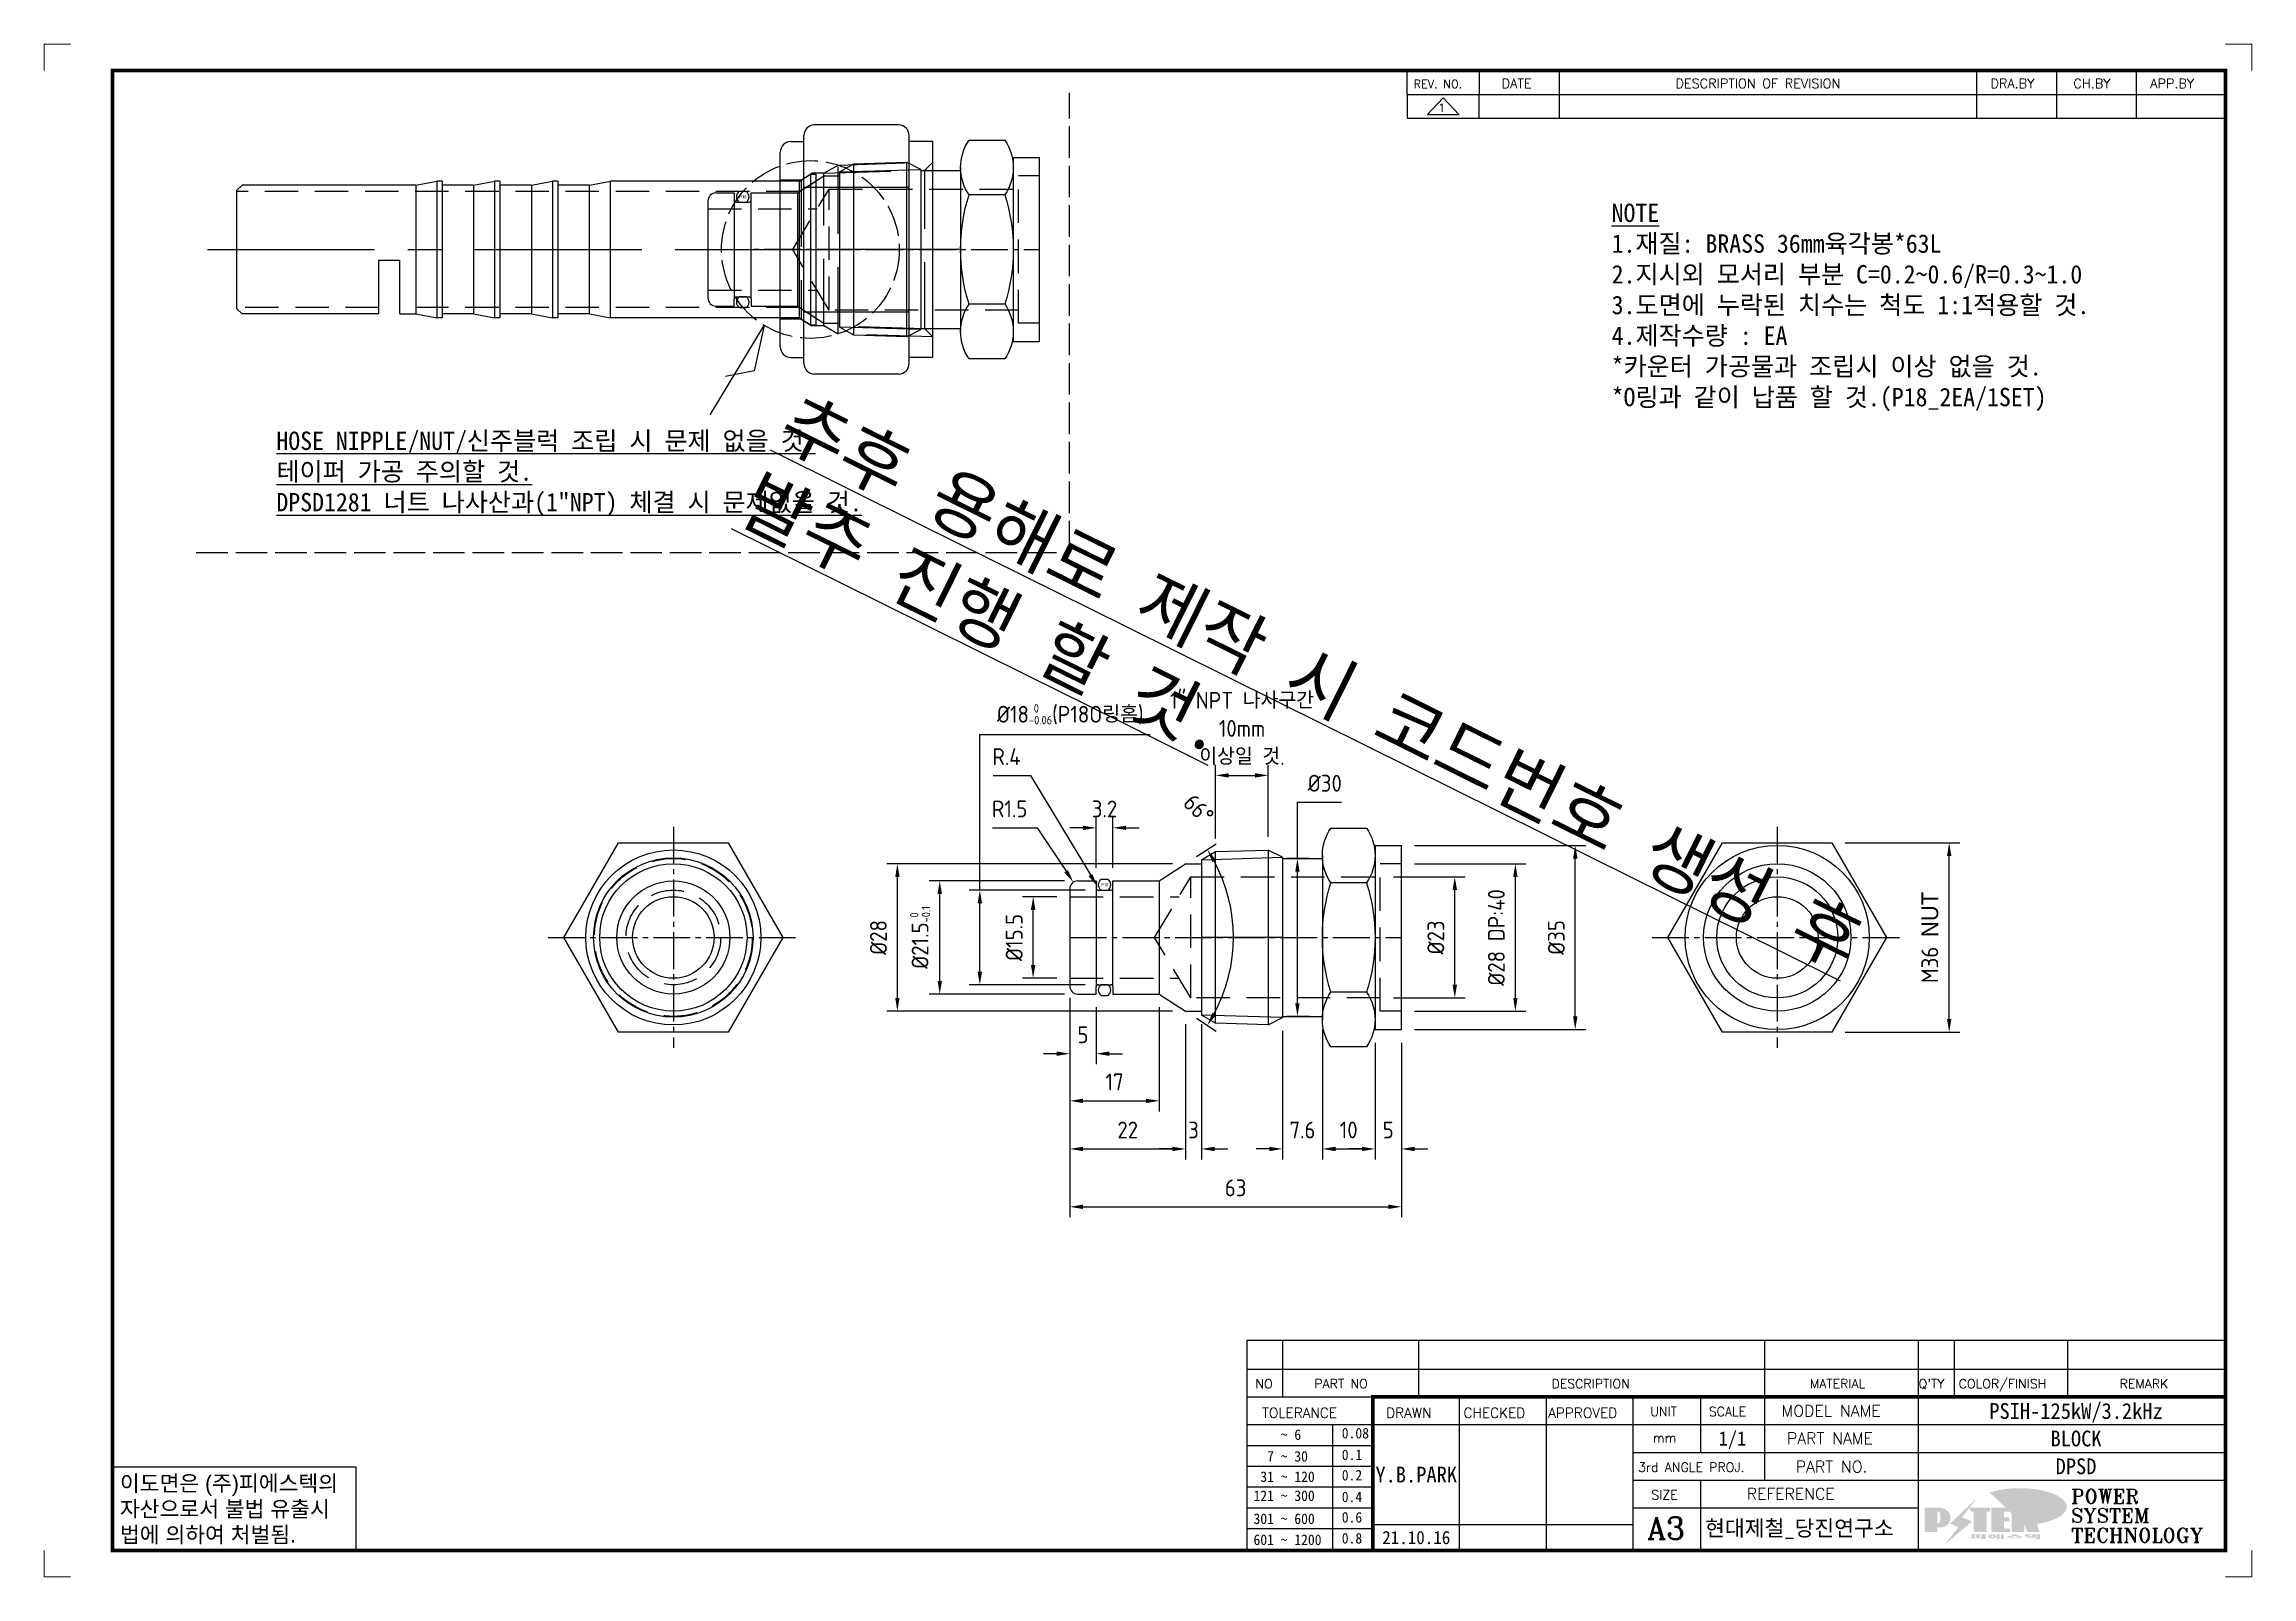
# Model space of a CAD drawing. Header units: millimetres. Extents: x 6089 to 10633, y -545 to 822.
# Drawn here: x 8567.2 to 8986.7, y -545.3 to -254 of the extents above; entities that cross this region are included whole.
import ezdxf
from ezdxf.enums import TextEntityAlignment as Align

# ---------------------------------------------------------------- set-up
doc = ezdxf.new("R2010")
doc.units = ezdxf.units.MM
for name, pattern in [('AM_ISO02W050', [7.5, 6, -1.5]), ('CENTER', [50.8, 31.75, -6.35, 6.35, -6.35]), ('CENTER1', [10, 7, -1, 1, -1]), ('HIDDEN', [9.525, 6.35, -3.175]), ('HIDDENX2', [19.05, 12.7, -6.35])]:
    doc.linetypes.add(name, pattern=pattern)
for name, color, linetype in [('CENTER', 1, 'CENTER'), ('FORMAT-1', 7, 'Continuous'), ('line', 3, 'Continuous'), ('THIN', 3, 'Continuous')]:
    doc.layers.add(name, color=color, linetype=linetype)
doc.styles.add('h1', font='')
doc.styles.add('HAN', font='')
doc.styles.add('RC', font='ROMANC.SHX')
doc.styles.add('ROMANT', font='romant')
doc.styles.add('RT', font='ROMANT.SHX', dxfattribs={"oblique": 15})
doc.styles.get("Standard").update_dxf_attribs({"font": 'ISOCP.SHX', "bigfont": 'WHGTXT.SHX'})
doc.styles.get('h1').set_extended_font_data('New Gulim')
doc.styles.get('HAN').set_extended_font_data('GulimChe')
doc.dimstyles.new('PS-1', dxfattribs={"dimtxt": 3.2, "dimasz": 2.5, "dimexe": 2, "dimexo": 2.5, "dimgap": 2, "dimtad": 1, "dimtoh": 1, "dimrnd": 0.05, "dimzin": 12, "dimdsep": 46, "dimtxsty": 'Standard', "dimcen": 0, "dimclrt": 2, "dimazin": 3, "dimtfac": 1, "dimtofl": 0, "dimtmove": 0, "dimatfit": 3, "dimfxl": 0, "dimtolj": 1, "dimtzin": 0, "dimarcsym": 0})

msp = doc.modelspace()

# ---------------------------------------------------------------- texts
at = {"color": 2, "char_height": 3.5, "attachment_point": 1, "style": 'HAN'}
for s, width, heights, insert in [('{\\LNOTE\\P}1.재질: BRASS 36mm육각봉*63L\\P2.지시외 모서리 부분 C=0.2~0.6/R=0.3~1.0\\P3.도면에 누락된 치수는 척도 1:1적용할 것.\\P{\\C1;4.제작수량 : EA\\P*카운터 가공물과 조립시 이상 없을 것.\\P*O링과 같이 납품 할 것.(P18_2EA/1SET)}', 230.12668, [74.666], (8865.044, -284.276)), ('{\\LHOSE NIPPLE/NUT/신주블럭 조립 시 문제 없을 것.\\P테이퍼 가공 주의할 것.\\PDPSD1281 너트 나사산과(1"NPT) 체결 시 문제없을 것. }', 130.09207, [19.808], (8611.326, -327.59))]:
    msp.add_mtext_dynamic_manual_height_columns(s, width=width, gutter_width=769.295, heights=heights, dxfattribs=dict(at, insert=insert))
at = {"color": 1, "insert": (8710.488, -320.327), "char_height": 10, "attachment_point": 1, "rotation": 333.60533, "style": 'HAN'}
msp.add_mtext_dynamic_manual_height_columns('{\\L추후 용해로 제작 시 코드번호 생성 후 발주 진행 할 것.}', width=230.12668, gutter_width=769.295, heights=[74.666], dxfattribs=at)

# ---------------------------------------------------------------- blocks, each defined once
blk = doc.blocks.new('re3')
at = {"color": 180}
for p, q in [((0, 0), (0, -4.55)), ((6.87, -0.64), (3.86, -3.91)), ((9.88, -3.91), (3.86, -3.91)), ((6.87, -0.64), (9.88, -3.91)), ((13.74, -4.55), (13.74, 0)), ((28.97, -4.55), (28.97, 0)), ((108.25, -4.55), (108.25, 0)), ((123.49, -4.55), (123.49, 0)), ((138.64, -4.55), (138.64, 0)), ((0, -4.55), (155.53, -4.55))]:
    blk.add_line(p, q, dxfattribs=at)
at = {"color": 2, "style": 'RC', "oblique": 15}
blk.add_attdef('REV.NO', text='', height=1.56, dxfattribs=at).set_placement((6.59, -2.56), align=Align.MIDDLE_CENTER)
blk.add_attdef('-1', text='', height=1.56, dxfattribs=at).set_placement((9.37, -1.66), align=Align.MIDDLE_LEFT)
at = {"color": 2, "style": 'HAN'}
for tag, p in [('REV.-DATE', (21.36, -2.28)), ('DRA.BY', (115.87, -2.28)), ('CH.BY', (131.07, -2.28)), ('APP.BY', (147.09, -2.28))]:
    blk.add_attdef(tag, text='', height=2.5, dxfattribs=at).set_placement(p, align=Align.MIDDLE_CENTER)
blk.add_attdef('DESCRIPTION-OF-REVISION', text='', height=2.5, dxfattribs=at).set_placement((31.61, -2.28), align=Align.MIDDLE_LEFT)
blk = doc.blocks.new('no3')
at = {"color": 180}
for p, q in [((0, 5.5), (0, 0)), ((0, 5.5), (186, 5.5)), ((6.79, 5.5), (6.79, 0)), ((32.74, 0.11), (32.74, 5.5)), ((98.4, 5.5), (98.4, 0)), ((127.61, 5.5), (127.61, 0)), ((134.43, 5.5), (134.43, 0)), ((155.98, 5.5), (155.98, 0))]:
    blk.add_line(p, q, dxfattribs=at)
at = {"color": 2, "style": 'HAN'}
for tag, p in [('PART-NO', (19.76, 2.75)), ('MATERIAL', (111.38, 2.75)), ("Q'TY", (131.02, 2.75)), ('COLOR/FINISH', (145.2, 2.75)), ('REMARK', (170.76, 2.75))]:
    blk.add_attdef(tag, text='', height=2.9, dxfattribs=at).set_placement(p, align=Align.MIDDLE_CENTER)
blk.add_attdef('DESCRIPTION', text='', height=2.9, dxfattribs=at).set_placement((34.51, 2.75), align=Align.MIDDLE_LEFT)
at = {"color": 2, "style": 'RT', "oblique": 15}
blk.add_attdef('NO', text='', height=1.74, dxfattribs=at).set_placement((3.38, 2.51), align=Align.MIDDLE_CENTER)
blk = doc.blocks.new('t3')
for p, q in [((0, 15.88), (46.25, 15.88)), ((0, 15.88), (0, 0)), ((46.25, 15.88), (46.25, 0)), ((0, 0), (46.25, 0))]:
    blk.add_line(p, q)
at = {"color": 1, "style": 'h1'}
for s, p in [('이도면은 (주)피에스텍의', (1.4, 11.29)), ('자산으로서 불법 유출시', (1.4, 6.41)), ('법에 의하여 처벌됨.', (1.4, 1.52))]:
    blk.add_text(s, height=3, dxfattribs=at).set_placement(p)
blk = doc.blocks.new('new LOGO')
at = {"layer": 'line'}
h = blk.add_hatch(color=1, dxfattribs=at)
h.paths.add_polyline_path([(41.5, 16.4), (54.3, 16.4, 1), (54.3, 82.9), (0, 82.9), (0, -0.1), (41.5, -0.1)])
h.paths.add_polyline_path([(41.5, 27.9), (41.5, 71.9), (43.6, 71.9, -0.414214), (54.6, 60.9), (54.6, 38.9, -0.414214), (43.6, 27.9)], flags=16)
h.paths.add_polyline_path([(214.7, 71.9), (227.5, 71.9), (227.5, 82.9), (159.7, 82.9), (159.7, 71.9), (172.5, 71.9), (172.5, -0.1), (214.7, -0.1)])
h.paths.add_polyline_path([(276, 37.4), (294.8, 37.4), (294.8, 49.1), (276, 49.1), (276, 71.9), (294.8, 71.9), (294.8, 82.9), (234.5, 82.9), (234.5, -0.1), (297, -0.1), (297, 10.9), (276, 10.9)])
h.paths.add_polyline_path([(347.2, 35.2), (359.7, -0.1), (400.5, -0.1), (379.6, 66.8), (399.7, 82.9), (380.6, 82.9), (347.2, 61.6), (347.2, 82.9), (305.5, 82.9), (305.5, -0.1), (347.2, -0.1)])
h = blk.add_hatch(color=250, dxfattribs=at)
h.paths.add_polyline_path([(44.5, 69.4), (46.6, 69.4, -0.129793), (52, 68, 0.221832), (43.6, 71.9), (41.5, 71.9), (41.5, 27.9), (43.6, 27.9, 0.02048), (44.5, 28)], flags=17)
h.paths.add_polyline_path([(44.5, 13.9), (57.3, 13.9, 0.72362), (77.1, 73.9, -0.679777), (54.3, 16.4), (41.5, 16.4), (41.5, -0.1), (3, -0.1), (3, -2.6), (44.5, -2.6)])
h.paths.add_polyline_path([(117.9, 14.2), (71.5, -44.4), (77.1, -39.6), (120.8, 15.6), (92, 28.9), (173.3, 106), (177.5, 111.4), (89.1, 27.6)])
h.paths.add_polyline_path([(162.7, 71.9), (162.7, 69.4), (172.5, 69.4), (172.5, 71.9)], flags=17)
h.paths.add_polyline_path([(217.7, 69.4), (230.5, 69.4), (230.5, 80.4), (227.5, 80.4), (227.5, 71.9), (214.7, 71.9), (214.7, -0.1), (175.5, -0.1), (175.5, -2.6), (217.7, -2.6)])
h.paths.add_polyline_path([(297.8, 46.6), (294.8, 46.6), (294.8, 37.4), (276, 37.4), (276, 10.9), (279, 10.9), (279, 34.9), (297.8, 34.9)])
h.paths.add_polyline_path([(300, 8.4), (297, 8.4), (297, -0.1), (237.5, -0.1), (237.5, -2.6), (300, -2.6)])
h.paths.add_polyline_path([(297.8, 80.4), (294.8, 80.4), (294.8, 71.9), (276, 71.9), (276, 49.1), (279, 49.1), (279, 69.4), (297.8, 69.4)])
h.paths.add_polyline_path([(350.2, 80.4), (347.2, 80.4), (347.2, 61.6), (350.2, 63.5)])
h.paths.add_polyline_path([(350.2, 26.7), (347.2, 35.2), (347.2, -0.1), (308.5, -0.1), (308.5, -2.6), (350.2, -2.6)])
h.paths.add_polyline_path([(402.7, 80.4), (396.5, 80.4), (379.6, 66.8), (400.5, -0.1), (361.8, -0.1), (362.7, -2.6), (403.5, -2.6), (382.6, 64.3)])
blk.add_hatch(color=5, dxfattribs=at).paths.add_polyline_path([(166.3, 35), (131, 49), (180.4, 112.7), (92, 28.9), (120.8, 15.6), (74.4, -43)])
h = blk.add_hatch(color=253, dxfattribs=at)
edge = h.paths.add_edge_path()
edge.add_ellipse((333.9, 86.4), major_axis=(-165.9, 0), ratio=0.39426, start_angle=111.51268, end_angle=334.46902)
edge.add_ellipse((314.1, 81.2), major_axis=(-153.7, 0), ratio=0.40699, start_angle=121.30662, end_angle=327.74369, ccw=False)
edge.add_line((394, 27.8), (394.7, 25.6))
h = blk.add_hatch(color=250, dxfattribs=at)
edge = h.paths.add_edge_path()
edge.add_ellipse((237.8, -17.6), major_axis=(-14.3, 0), ratio=0.526336, start_angle=192.2456, end_angle=269.07481)
edge.add_line((238.1, -10.1), (237.6, -10.1))
edge.add_ellipse((237.8, -17.6), major_axis=(-14.3, 0), ratio=0.526336, start_angle=270.92519, end_angle=449.07481)
edge.add_line((237.6, -25.1), (238.1, -25.1))
edge.add_ellipse((237.8, -17.6), major_axis=(-14.3, 0), ratio=0.526336, start_angle=450.92519, end_angle=527.7544)
edge.add_line((251.7, -19.2), (254.1, -19.2))
edge.add_line((254.1, -19.2), (254.1, -27.1))
edge.add_line((254.1, -27.1), (263.1, -27.1))
edge.add_line((263.1, -27.1), (263.1, -10.1))
edge.add_line((263.1, -10.1), (254.1, -10.1))
edge.add_line((254.1, -10.1), (254.1, -16))
edge.add_line((254.1, -16), (251.7, -16))
h.paths.add_polyline_path([(241, -16.4), (241, -18.7, -1), (234.4, -18.7), (234.4, -16.4, -1)], flags=16)
h.paths.add_polyline_path([(278.2, -10.1), (268.1, -10.1), (268.1, -27.1), (278.2, -27.1)])
h.paths.add_polyline_path([(310.3, -10.1), (310.3, -11.1, -0.157169), (289.3, -17.5), (294, -19.9, 0.128407), (316.3, -15.9, 0.128407), (338.6, -19.9), (343.3, -17.5, -0.157169), (322.2, -11.1), (322.2, -10.1)])
h.paths.add_polyline_path([(342.1, -25.1), (342.1, -22.3), (290.4, -22.3), (290.4, -25.1)])
h.paths.add_polyline_path([(352, -10.1), (352, -16.2, 0.414214), (354, -18.2), (378.7, -18.2), (378.7, -19.6), (390.2, -19.6), (390.2, -10.1), (378.7, -10.1), (378.7, -13.6), (374.7, -13.6), (374.7, -15.1), (378.7, -15.1), (378.7, -16.2), (364.7, -16.2), (364.7, -15.1), (371.2, -15.1), (371.2, -13.6), (364.7, -13.6), (364.7, -12.6), (374.7, -12.6), (374.7, -10.1)])
h.paths.add_polyline_path([(393.8, -10.1), (393.8, -19.6), (405, -19.6), (405, -10.1)])
h.paths.add_polyline_path([(405, -27.1), (405, -20.9), (356.8, -20.9), (356.8, -23), (391.8, -23), (391.8, -27.1)])
h.paths.add_polyline_path([(200.4, -10.1), (200.4, -22.3), (193.2, -22.3), (193.2, -12.6), (196.6, -12.6), (196.6, -10.1), (161, -10.1), (161, -12.6), (164.5, -12.6), (164.5, -22.3), (161, -22.3), (161, -25.1), (200.4, -25.1), (200.4, -27.1), (213.9, -27.1), (213.9, -10.1)])
h.paths.add_polyline_path([(182, -12.6), (175.6, -12.6), (175.6, -22.3), (182, -22.3)], flags=17)
blk = doc.blocks.new('format-3')
at = {"color": 3, "lineweight": 9}
for p, q in [((0, 286.3), (0, 291.3)), ((5, 291.3), (0, 291.3)), ((414.5, 291.3), (419.5, 291.3)), ((419.5, 286.3), (419.5, 291.3)), ((0, 5), (0, 0)), ((419.5, 5), (419.5, 0)), ((5, 0), (0, 0)), ((414.5, 0), (419.5, 0))]:
    blk.add_line(p, q, dxfattribs=at)
at = {"color": 180}
for p, q in [((258.97, 281.75), (258.97, 286.3)), ((272.71, 281.75), (272.71, 286.3)), ((287.94, 281.75), (287.94, 286.3)), ((367.22, 281.75), (367.22, 286.3)), ((382.45, 281.75), (382.45, 286.3)), ((397.61, 281.75), (397.61, 286.3)), ((258.97, 281.75), (414.5, 281.75)), ((228.5, 39.49), (228.5, 5)), ((228.5, 39.49), (414.5, 39.49)), ((235.29, 39.49), (235.29, 34.21)), ((261.24, 34.21), (261.24, 39.49)), ((326.9, 39.49), (326.9, 34.21)), ((356.11, 39.49), (356.11, 34.21)), ((362.93, 39.49), (362.93, 34.21)), ((384.48, 39.49), (384.48, 34.21)), ((228.5, 34.21), (252.48, 34.21)), ((268.96, 5), (268.96, 34.21)), ((285.45, 5), (285.45, 34.21)), ((301.94, 5), (301.94, 34.21)), ((314.72, 34.21), (314.72, 23.65)), ((326.9, 34.21), (326.9, 18.37)), ((356.11, 34.21), (356.11, 5)), ((228.5, 28.93), (252.48, 28.93)), ((244.89, 5.23), (244.89, 28.93)), ((252.48, 28.93), (414.5, 28.93)), ((228.5, 24.98), (252.48, 24.98)), ((228.5, 21.03), (252.48, 21.03)), ((301.94, 23.65), (414.5, 23.65)), ((228.5, 17.08), (252.48, 17.08)), ((301.94, 18.37), (414.5, 18.37)), ((314.72, 18.37), (314.72, 5)), ((228.5, 13.13), (252.48, 13.13)), ((301.94, 13.09), (356.11, 13.09)), ((228.5, 9.18), (252.48, 9.18)), ((252.48, 9.95), (301.94, 9.95))]:
    blk.add_line(p, q, dxfattribs=at)
at = {"const_width": 0.7}
blk.add_lwpolyline([(252.48, 5), (252.48, 34.21), (414.5, 34.21)], dxfattribs=at)
at = {"layer": 'FORMAT-1', "const_width": 0.7}
blk.add_lwpolyline([(13, 5), (13, 286.3), (414.5, 286.3), (414.5, 5)], close=True, dxfattribs=at)
blk.add_blockref('t3', (13, 5))
at = {"xscale": 0.05400000000000027, "yscale": 0.05400000000000027, "zscale": 0.05400000000000027}
blk.add_blockref('new LOGO', (357.35, 8.65), dxfattribs=at)
at = {"color": 2}
for s, height, style, p in [('REV. NO.', 1.56, 'RC', (260.23, 282.95)), ('DATE', 1.788, 'RC', (276.95, 282.94)), ('DESCRIPTION OF REVISION', 1.7875, 'RC', (309.98, 282.94)), ('DRA.BY', 1.788, 'RC', (369.83, 282.94)), ('CH.BY', 1.788, 'RC', (385.59, 282.94)), ('APP.BY', 1.788, 'RC', (400.18, 282.94)), ('COLOR/FINISH', 1.7424, 'RC', (363.8, 35.83)), ('NO', 1.742, 'RC', (230.16, 35.83)), ('PART NO', 1.742, 'RC', (241.36, 35.83)), ('DESCRIPTION', 1.7424, 'RC', (286.43, 35.83)), ('MATERIAL', 1.742, 'RC', (335.52, 35.83)), ("Q'TY", 1.742, 'RC', (356.17, 35.83)), ('REMARK', 1.742, 'RC', (394.37, 35.83)), (' TOLERANCE', 1.9, 'RC', (230.11, 30.22)), ('DRAWN', 1.9, 'RC', (255, 30.22)), ('CHECKED', 1.9, 'RC', (269.71, 30.22)), ('APPROVED', 1.9, 'RC', (285.8, 30.22)), ('UNIT', 1.742, 'RC', (305.19, 30.55)), ('SCALE', 1.742, 'RC', (316.32, 30.55)), ('MODEL NAME', 2.178, 'RC', (330.12, 30.46)), ('    ~ 6', 2, 'HAN', (229.8, 26.03)), ('0.08', 2, 'HAN', (246.57, 26.31)), ('mm', 1.742, 'RC', (305.67, 25.56)), ('PART NAME', 2.178, 'RC', (331.17, 25.24)), ('  7 ~ 30', 2, 'HAN', (229.8, 21.91)), ('0.1', 2, 'HAN', (246.57, 22.2)), ('3rd ANGLE PROJ.', 1.7424, 'RC', (302.87, 19.97)), ('PART NO.', 2.178, 'RC', (332.84, 19.85)), (' 31 ~ 120', 2, 'HAN', (229.8, 18.04)), ('0.2', 2, 'HAN', (246.57, 18.32)), ('REFERENCE', 2.178, 'RC', (323.52, 14.69)), ('121 ~ 300', 2, 'HAN', (229.8, 14.42)), ('0.4', 2, 'HAN', (246.57, 14.2)), ('SIZE', 1.742, 'RC', (305.39, 14.71)), ('301 ~ 600', 2, 'HAN', (229.8, 10.04)), ('0.6', 2, 'HAN', (246.57, 10.32)), ('601 ~ 1200', 2, 'HAN', (229.8, 6.05)), ('0.8', 2, 'HAN', (246.57, 6.33))]:
    blk.add_text(s, height=height, dxfattribs=dict(at, style=style)).set_placement(p)
at = {"style": 'ROMANT'}
for s, p in [('POWER', (385.15, 13.96)), ('SYSTEM', (385.15, 10.31)), ('TECHNOLOGY', (385.15, 6.56))]:
    blk.add_text(s, height=2.7, dxfattribs=at).set_placement(p)
at = {"color": 2, "lineweight": 25, "style": 'RC'}
blk.add_text('A3', height=4.182, dxfattribs=at).set_placement((304.61, 7.14))
at = {"style": 'HAN'}
for tag, height, p in [('MODEL-NAME', 3, (386.1, 31.53)), ('SCALE', 2.7, (320.81, 26.29)), ('PART-NAME', 3, (386.1, 26.29)), ('CH-BY', 3, (277.21, 19.44)), ('PART-NO', 3, (386.1, 21.01)), ('DRA-BY', 3, (260.72, 19.44)), ('APP-BY', 3, (293.7, 19.44)), ('DRA-DATE', 2.5, (260.72, 7.47)), ('CH-DATE', 2.5, (277.21, 7.47)), ('APP-DATE', 2.5, (293.7, 7.47)), ('관련업체', 3, (333.52, 9.26))]:
    blk.add_attdef(tag, text='', height=height, dxfattribs=at).set_placement(p, align=Align.MIDDLE_CENTER)
blk = doc.blocks.new('A$C2CBF475D')
at = {"color": 6}
for p, q in [((-77, 12.25), (-73, 13)), ((-73, 13), (-73, -13)), ((-72, 13), (-73, 13)), ((-72, 13), (-72, -13)), ((-66, 12.25), (-62, 13)), ((-62, 13), (-62, -13)), ((-61, 13), (-62, 13)), ((-61, 13), (-61, -13)), ((-55, 12.25), (-51, 13)), ((-51, 13), (-51, -13)), ((-50, 13), (-51, 13)), ((-50, 13), (-50, -13)), ((-44, 12.25), (-40, 13)), ((-40, -13), (-40, 13)), ((-4.08, 13), (-40, 13)), ((-4.08, 12.99), (-2, 14.34)), ((-4.08, -13), (-4.08, 13)), ((-2, 14.34), (-2, -14.34)), ((-2, 14.34), (-1, 14.34)), ((-1, 14.34), (-1, -14.34)), ((-111, 11.25), (-110, 12.25)), ((-111, -11.25), (-111, 11.25)), ((-77, 12.25), (-110, 12.25)), ((-77, 12.25), (-77, -12.25)), ((-66, 12.25), (-72, 12.25)), ((-66, 12.25), (-66, -12.25)), ((-55, 12.25), (-61, 12.25)), ((-55, 12.25), (-55, -12.25)), ((-44, 12.25), (-50, 12.25)), ((-44, -12.25), (-44, 12.25)), ((-84, -2), (-80, -2)), ((-84, -12.25), (-84, -2)), ((-80, -12.25), (-80, -2)), ((-110, -12.25), (-111, -11.25)), ((-84, -12.25), (-110, -12.25)), ((-80, -12.25), (-77, -12.25)), ((-77, -12.25), (-73, -13)), ((-66, -12.25), (-72, -12.25)), ((-66, -12.25), (-62, -13)), ((-55, -12.25), (-61, -12.25)), ((-55, -12.25), (-51, -13)), ((-44, -12.25), (-50, -12.25)), ((-44, -12.25), (-40, -13)), ((-72, -13), (-73, -13)), ((-61, -13), (-62, -13)), ((-50, -13), (-51, -13)), ((-4.08, -13), (-40, -13)), ((-4.08, -12.99), (-2, -14.34)), ((-2, -14.34), (-1, -14.34))]:
    blk.add_line(p, q, dxfattribs=at)
at = {"color": 2, "linetype": 'HIDDEN'}
for p, q in [((-4.08, 11), (-1, 13)), ((-4.08, 11), (-111, 11)), ((-84, -11), (-111, -11)), ((-4.08, -11), (-77, -11)), ((-4.08, -11), (-1, -13))]:
    blk.add_line(p, q, dxfattribs=at)
at = {"color": 1, "linetype": 'CENTER'}
blk.add_line((-116.57, 0), (6.31, 0), dxfattribs=at)
blk = doc.blocks.new('A$C706B1240')
at = {"color": 230}
for p, q in [((0, -21.67), (0, 21.67)), ((18, 23.67), (2, 23.67)), ((20, -21.67), (20, 21.67)), ((-4.5, -18.5), (-4.5, 18.5)), ((-2.5, 20.5), (0, 20.5)), ((24.5, 20.5), (20, 20.5)), ((24.5, -20.5), (24.5, 20.5)), ((0, 11.84), (20, 11.84)), ((0, -11.84), (20, -11.84)), ((-2.5, -20.5), (0, -20.5)), ((24.5, -20.5), (20, -20.5)), ((18, -23.67), (2, -23.67))]:
    blk.add_line(p, q, dxfattribs=at)
at = {"color": 2, "linetype": 'HIDDENX2'}
for p, q in [((-0.5, 13.21), (-4.5, 13.21)), ((-0.5, 13.21), (1.49, 14.5)), ((-0.5, 13.21), (-0.5, -13.21)), ((3.8, 14.5), (1.49, 14.5)), ((6.5, -16.06), (6.5, 16.06)), ((-0.5, -13.21), (-4.5, -13.21)), ((-0.5, -13.21), (1.49, -14.5)), ((3.8, -14.5), (1.49, -14.5))]:
    blk.add_line(p, q, dxfattribs=at)
at = {"color": 1, "linetype": 'CENTER1'}
blk.add_line((29.5, 0), (-9.5, 0), dxfattribs=at)
at = {"color": 2, "linetype": 'HIDDENX2'}
for points in [[(3.8, 14.5), (6.5, 16.06), (24.5, 16.62)], [(22.98, -15.1), (3.8, -14.5), (3.8, 14.5), (22.98, 15.1)], [(24.5, -16.62), (22.98, -15.1), (22.98, 15.1), (24.5, 16.62)], [(24.5, -16.62), (6.5, -16.06), (3.8, -14.5)]]:
    blk.add_lwpolyline(points, dxfattribs=at)
at = {"color": 230}
for centre, start, end in [((2, 21.67), 90, 180), ((18, 21.67), 360, 90), ((-2.5, 18.5), 90, 180), ((-2.5, -18.5), 180, 270), ((2, -21.67), 180, 270), ((18, -21.67), 270, 0)]:
    blk.add_arc(centre, 2, start, end, dxfattribs=at)
blk = doc.blocks.new('A$C6B0A16A3')
for p, q in [((2.5, 14.75), (2.5, -14.75)), ((5.21, -16.31), (5.21, 16.31)), ((15.21, 16.62), (15.21, -16.62))]:
    blk.add_line(p, q)
blk.add_lwpolyline([(2.5, 14.75), (17.92, 15.23), (17.92, -15.23), (2.5, -14.75)])
at = {"layer": 'CENTER'}
blk.add_line((17.92, 0), (2.5, 0), dxfattribs=at)
at = {"layer": 'THIN'}
for p, q in [((2.5, 14.75), (5.21, 16.31)), ((5.21, 16.31), (15.21, 16.62)), ((17.92, 15.23), (15.21, 16.62)), ((5.21, -16.31), (2.5, -14.75)), ((15.21, -16.62), (5.21, -16.31)), ((15.21, -16.62), (17.92, -15.23))]:
    blk.add_line(p, q, dxfattribs=at)
blk = doc.blocks.new('A$C01193391')
at = {"color": 30}
for p, q in [((-2.21, 17.5), (3, 17.5)), ((-2, 17.5), (-2, -17.5)), ((3, -17.5), (3, 17.5)), ((-43, 10.75), (-38, 14)), ((-38, 14), (-35, 14)), ((-19.58, 15), (-12, 15)), ((-12, 15.59), (-12, -15.59)), ((-60, 9.25), (-60, -9.25)), ((-58.5, 10.75), (-55, 10.75)), ((-55, 10.75), (-55, 9.4)), ((-55, 9.4), (-55, -9.4)), ((-54.6, 9), (-52.2, 9)), ((-51.8, 10.75), (-43, 10.75)), ((-51.8, 9.4), (-51.8, 10.75)), ((-51.8, -9.4), (-51.8, 9.4)), ((-43, 10.75), (-43, -10.75)), ((-3.61, 10.39), (-10.4, 10.39)), ((-58.5, -10.75), (-55, -10.75)), ((-55, -10.75), (-55, -9.4)), ((-54.6, -9), (-52.2, -9)), ((-51.8, -9.4), (-51.8, -10.75)), ((-51.8, -10.75), (-43, -10.75)), ((-43, -10.75), (-38, -14)), ((-3.61, -10.39), (-10.4, -10.39)), ((-38, -14), (-35, -14)), ((-19.58, -15), (-12, -15)), ((-2.21, -17.5), (3, -17.5))]:
    blk.add_line(p, q, dxfattribs=at)
at = {"color": 2, "linetype": 'HIDDEN'}
for p, q in [((3, 14), (-1, 14)), ((-1, -14), (-1, 14)), ((-37, -11.5), (-37, 11.5)), ((-60, 7.75), (-39.25, 7.75)), ((-60, -7.75), (-39.25, -7.75)), ((3, -14), (-1, -14))]:
    blk.add_line(p, q, dxfattribs=at)
at = {"color": 1, "linetype": 'CENTER1'}
blk.add_line((-60, 0), (3, 0), dxfattribs=at)
at = {"color": 30}
blk.add_lwpolyline([(-3.61, 20.78, -0.309401), (-3.61, 10.39, -0.154701), (-3.61, -10.39, -0.309401), (-3.61, -20.78), (-10.4, -20.78, -0.309401), (-10.4, -10.39, -0.154701), (-10.4, 10.39, -0.309401), (-10.4, 20.78)], format="xyb", close=True, dxfattribs=at)
for points in [[(-54.06, 11, 0.536675), (-54.06, 9), (-52.74, 9, 0.536675), (-52.74, 11)], [(-54.06, -9, 0.536675), (-54.06, -11), (-52.74, -11, 0.536675), (-52.74, -9)]]:
    blk.add_lwpolyline(points, format="xyb", close=True)
at = {"color": 2, "linetype": 'HIDDEN'}
blk.add_lwpolyline([(-1, -11.5), (-37, -11.5), (-43.91, 0), (-37, 11.5), (-1, 11.5)], dxfattribs=at)
at = {"color": 30}
for centre, radius, start, end in [((-58.5, 9.25), 1.5, 90, 180), ((-54.6, 9.4), 0.4, 180, 270), ((-52.2, 9.4), 0.4, 270, 0), ((-58.5, -9.25), 1.5, 180, 270), ((-54.6, -9.4), 0.4, 90, 180), ((-52.2, -9.4), 0.4, 0, 90)]:
    blk.add_arc(centre, radius, start, end, dxfattribs=at)
blk.add_blockref('A$C6B0A16A3', (-37.5, 0))
at = {"color": 2}
blk.add_text('P18', height=0.6, dxfattribs=at).set_placement((-54.04, 10.02), align=Align.MIDDLE_LEFT)
blk = doc.blocks.new('*D448')
at = {"color": 0, "lineweight": -2}
for p, q in [((8761.09, -412.99), (8735.37, -412.99)), ((8737.37, -431.99), (8737.37, -415.49)), ((8761.09, -434.49), (8735.37, -434.49))]:
    blk.add_line(p, q, dxfattribs=at)
at = {"color": 0}
for points in [[(8736.96, -415.49), (8737.79, -415.49), (8737.37, -412.99)], [(8736.96, -431.99), (8737.79, -431.99), (8737.37, -434.49)]]:
    blk.add_solid(points, dxfattribs=at)
at = {"layer": 'DEFPOINTS', "color": 0}
for p in [(8737.37, -412.99), (8763.59, -412.99), (8763.59, -434.49)]:
    blk.add_point(p, dxfattribs=at)
at = {"color": 2, "insert": (8733.63, -423.74), "char_height": 3.2, "attachment_point": 5, "rotation": 90}
blk.add_mtext('\\A1;%%C21.5{\\H1.600000;\\S 0^ -0.1;}', dxfattribs=at)
blk = doc.blocks.new('*D458')
at = {"color": 0, "lineweight": -2}
for p, q in [((8759.59, -415.99), (8753.12, -415.99)), ((8755.12, -428.99), (8755.12, -418.49)), ((8759.59, -431.49), (8753.12, -431.49))]:
    blk.add_line(p, q, dxfattribs=at)
at = {"color": 0}
for points in [[(8754.7, -418.49), (8755.54, -418.49), (8755.12, -415.99)], [(8754.7, -428.99), (8755.54, -428.99), (8755.12, -431.49)]]:
    blk.add_solid(points, dxfattribs=at)
at = {"layer": 'DEFPOINTS', "color": 0}
for p in [(8755.12, -415.99), (8762.09, -415.99), (8762.09, -431.49)]:
    blk.add_point(p, dxfattribs=at)
at = {"color": 2, "insert": (8751.52, -423.74), "char_height": 3.2, "attachment_point": 5, "rotation": 90}
blk.add_mtext('\\A1;%%C15.5', dxfattribs=at)
blk = doc.blocks.new('*D451')
at = {"color": 0, "lineweight": -2}
for p, q in [((8781.59, -409.74), (8727.32, -409.74)), ((8729.32, -435.24), (8729.32, -412.24)), ((8781.59, -437.74), (8727.32, -437.74))]:
    blk.add_line(p, q, dxfattribs=at)
at = {"color": 0}
for points in [[(8728.91, -412.24), (8729.74, -412.24), (8729.32, -409.74)], [(8728.91, -435.24), (8729.74, -435.24), (8729.32, -437.74)]]:
    blk.add_solid(points, dxfattribs=at)
at = {"layer": 'DEFPOINTS', "color": 0}
for p in [(8729.32, -409.74), (8784.09, -409.74), (8784.09, -437.74)]:
    blk.add_point(p, dxfattribs=at)
at = {"color": 2, "insert": (8725.72, -423.74), "char_height": 3.2, "attachment_point": 5, "rotation": 90}
blk.add_mtext('\\A1;%%C28', dxfattribs=at)
blk = doc.blocks.new('*D452')
at = {"color": 0, "lineweight": -2}
for p, q in [((8786.19, -408.38), (8789.91, -405.96)), ((8786.19, -439.1), (8789.91, -441.52))]:
    blk.add_line(p, q, dxfattribs=at)
blk.add_arc((8762.55, -423.74), 30.63, 331.6544, 28.3456, dxfattribs=at)
at = {"color": 0}
for points in [[(8789.15, -409.41), (8789.86, -408.99), (8788.23, -407.05)], [(8789.86, -438.49), (8789.15, -438.07), (8788.23, -440.43)]]:
    blk.add_solid(points, dxfattribs=at)
at = {"layer": 'DEFPOINTS', "color": 0}
for p in [(8784.09, -409.74), (8779.09, -412.99), (8792.61, -429.59), (8779.09, -434.49), (8784.09, -437.74)]:
    blk.add_point(p, dxfattribs=at)
at = {"color": 2, "insert": (8786.57, -399.35), "char_height": 3.2, "attachment_point": 5, "rotation": 315.4368}
blk.add_mtext('\\A1;66°', dxfattribs=at)
blk = doc.blocks.new('*D459')
at = {"color": 0, "lineweight": -2}
for p, q in [((8762.09, -435.49), (8762.09, -447.83)), ((8767.09, -436.99), (8767.09, -447.83)), ((8759.59, -445.83), (8757.09, -445.83)), ((8769.59, -445.83), (8772.09, -445.83))]:
    blk.add_line(p, q, dxfattribs=at)
at = {"color": 0}
for points in [[(8759.59, -445.42), (8759.59, -446.25), (8762.09, -445.83)], [(8769.59, -445.42), (8769.59, -446.25), (8767.09, -445.83)]]:
    blk.add_solid(points, dxfattribs=at)
at = {"layer": 'DEFPOINTS', "color": 0}
for p in [(8762.09, -432.99), (8767.09, -434.49), (8767.09, -445.83)]:
    blk.add_point(p, dxfattribs=at)
at = {"color": 2, "insert": (8764.59, -442.23), "char_height": 3.2, "attachment_point": 5}
blk.add_mtext('\\A1;5', dxfattribs=at)
blk = doc.blocks.new('*D460')
at = {"color": 0, "lineweight": -2}
for p, q in [((8767.09, -410.49), (8767.09, -400.91)), ((8770.29, -410.49), (8770.29, -400.91)), ((8764.59, -402.91), (8762.09, -402.91)), ((8772.79, -402.91), (8775.29, -402.91))]:
    blk.add_line(p, q, dxfattribs=at)
at = {"color": 0}
for points in [[(8764.59, -402.49), (8764.59, -403.32), (8767.09, -402.91)], [(8772.79, -402.49), (8772.79, -403.32), (8770.29, -402.91)]]:
    blk.add_solid(points, dxfattribs=at)
at = {"layer": 'DEFPOINTS', "color": 0}
for p in [(8770.29, -402.91), (8767.09, -412.99), (8770.29, -412.99)]:
    blk.add_point(p, dxfattribs=at)
at = {"color": 2, "insert": (8768.69, -399.31), "char_height": 3.2, "attachment_point": 5}
blk.add_mtext('\\A1;3.2', dxfattribs=at)
blk = doc.blocks.new('*D447')
at = {"color": 0, "lineweight": -2}
for p, q in [((8762.09, -435.49), (8762.09, -456.79)), ((8779.09, -436.99), (8779.09, -456.79)), ((8764.59, -454.79), (8776.59, -454.79))]:
    blk.add_line(p, q, dxfattribs=at)
at = {"color": 0}
for points in [[(8764.59, -454.38), (8764.59, -455.21), (8762.09, -454.79)], [(8776.59, -454.38), (8776.59, -455.21), (8779.09, -454.79)]]:
    blk.add_solid(points, dxfattribs=at)
at = {"layer": 'DEFPOINTS', "color": 0}
for p in [(8762.09, -432.99), (8779.09, -434.49), (8779.09, -454.79)]:
    blk.add_point(p, dxfattribs=at)
at = {"color": 2, "insert": (8770.59, -451.19), "char_height": 3.2, "attachment_point": 5}
blk.add_mtext('\\A1;17', dxfattribs=at)
blk = doc.blocks.new('*D449')
at = {"color": 0, "lineweight": -2}
for p, q in [((8744.99, -414.74), (8744.99, -385.18)), ((8744.99, -385.18), (8777.33, -385.18)), ((8764.99, -414.74), (8742.99, -414.74)), ((8744.99, -430.24), (8744.99, -417.24)), ((8764.99, -432.74), (8742.99, -432.74))]:
    blk.add_line(p, q, dxfattribs=at)
at = {"color": 0}
for points in [[(8744.57, -417.24), (8745.41, -417.24), (8744.99, -414.74)], [(8744.57, -430.24), (8745.41, -430.24), (8744.99, -432.74)]]:
    blk.add_solid(points, dxfattribs=at)
at = {"layer": 'DEFPOINTS', "color": 0}
for p in [(8744.99, -414.74), (8767.49, -414.74), (8767.49, -432.74)]:
    blk.add_point(p, dxfattribs=at)
at = {"color": 2, "insert": (8762.16, -381.32), "char_height": 3.2, "attachment_point": 5}
blk.add_mtext('\\A1;%%C18{\\H1.600000;\\S 0^ -0.06;}(P18O링홈)', dxfattribs=at)
blk = doc.blocks.new('*D446')
at = {"color": 0, "lineweight": -2}
for p, q in [((8762.09, -435.24), (8762.09, -465.93)), ((8784.09, -440.24), (8784.09, -465.93)), ((8764.59, -463.93), (8781.59, -463.93))]:
    blk.add_line(p, q, dxfattribs=at)
at = {"color": 0}
for points in [[(8764.59, -463.52), (8764.59, -464.35), (8762.09, -463.93)], [(8781.59, -463.52), (8781.59, -464.35), (8784.09, -463.93)]]:
    blk.add_solid(points, dxfattribs=at)
at = {"layer": 'DEFPOINTS', "color": 0}
for p in [(8762.09, -432.74), (8784.09, -437.74), (8784.09, -463.93)]:
    blk.add_point(p, dxfattribs=at)
at = {"color": 2, "insert": (8773.09, -460.33), "char_height": 3.2, "attachment_point": 5}
blk.add_mtext('\\A1;22', dxfattribs=at)
blk = doc.blocks.new('*D453')
at = {"color": 0, "lineweight": -2}
for p, q in [((8784.09, -440.24), (8784.09, -465.93)), ((8787.09, -440.24), (8787.09, -465.93)), ((8781.59, -463.93), (8779.09, -463.93)), ((8789.59, -463.93), (8792.09, -463.93))]:
    blk.add_line(p, q, dxfattribs=at)
at = {"color": 0}
for points in [[(8781.59, -463.52), (8781.59, -464.35), (8784.09, -463.93)], [(8789.59, -463.52), (8789.59, -464.35), (8787.09, -463.93)]]:
    blk.add_solid(points, dxfattribs=at)
at = {"layer": 'DEFPOINTS', "color": 0}
for p in [(8784.09, -437.74), (8787.09, -437.74), (8787.09, -463.93)]:
    blk.add_point(p, dxfattribs=at)
at = {"color": 2, "insert": (8785.59, -460.33), "char_height": 3.2, "attachment_point": 5}
blk.add_mtext('\\A1;3', dxfattribs=at)
blk = doc.blocks.new('*D454')
at = {"color": 0, "lineweight": -2}
for p, q in [((8789.8, -404.93), (8789.8, -390.94)), ((8792.3, -392.94), (8797.3, -392.94)), ((8799.8, -404.62), (8799.8, -390.94))]:
    blk.add_line(p, q, dxfattribs=at)
at = {"color": 0}
for points in [[(8792.3, -392.52), (8792.3, -393.36), (8789.8, -392.94)], [(8797.3, -392.52), (8797.3, -393.36), (8799.8, -392.94)]]:
    blk.add_solid(points, dxfattribs=at)
at = {"layer": 'DEFPOINTS', "color": 0}
for p in [(8799.8, -392.94), (8789.8, -407.43), (8799.8, -407.12)]:
    blk.add_point(p, dxfattribs=at)
at = {"color": 2, "insert": (8794.8, -384.01), "char_height": 3.2, "attachment_point": 5}
blk.add_mtext('\\A1;1" NPT 나사구간\\P10mm\\P이상일 것.', dxfattribs=at)
blk = doc.blocks.new('*D455')
at = {"color": 0, "lineweight": -2}
for p, q in [((8802.5, -441.47), (8802.5, -465.93)), ((8810.08, -441.24), (8810.08, -465.93)), ((8800, -463.93), (8797.5, -463.93)), ((8812.58, -463.93), (8815.08, -463.93))]:
    blk.add_line(p, q, dxfattribs=at)
at = {"color": 0}
for points in [[(8800, -463.52), (8800, -464.35), (8802.5, -463.93)], [(8812.58, -463.52), (8812.58, -464.35), (8810.08, -463.93)]]:
    blk.add_solid(points, dxfattribs=at)
at = {"layer": 'DEFPOINTS', "color": 0}
for p in [(8802.5, -438.97), (8810.08, -438.74), (8810.08, -463.93)]:
    blk.add_point(p, dxfattribs=at)
at = {"color": 2, "insert": (8806.29, -460.33), "char_height": 3.2, "attachment_point": 5}
blk.add_mtext('\\A1;7.6', dxfattribs=at)
blk = doc.blocks.new('*D450')
at = {"color": 0, "lineweight": -2}
for p, q in [((8762.09, -435.49), (8762.09, -476.93)), ((8825.09, -443.74), (8825.09, -476.93)), ((8764.59, -474.93), (8822.59, -474.93))]:
    blk.add_line(p, q, dxfattribs=at)
at = {"color": 0}
for points in [[(8764.59, -474.51), (8764.59, -475.35), (8762.09, -474.93)], [(8822.59, -474.51), (8822.59, -475.35), (8825.09, -474.93)]]:
    blk.add_solid(points, dxfattribs=at)
at = {"layer": 'DEFPOINTS', "color": 0}
for p in [(8762.09, -432.99), (8825.09, -441.24), (8825.09, -474.93)]:
    blk.add_point(p, dxfattribs=at)
at = {"color": 2, "insert": (8793.59, -471.33), "char_height": 3.2, "attachment_point": 5}
blk.add_mtext('\\A1;63', dxfattribs=at)
blk = doc.blocks.new('*D456')
at = {"color": 0, "lineweight": -2}
for p, q in [((8747.38, -402.9), (8755.91, -402.9)), ((8755.91, -402.9), (8761.38, -411.15))]:
    blk.add_line(p, q, dxfattribs=at)
at = {"color": 0}
blk.add_solid([(8761.73, -410.92), (8761.03, -411.39), (8762.76, -413.24)], dxfattribs=at)
at = {"layer": 'DEFPOINTS', "color": 0}
for p in [(8762.76, -413.24), (8763.59, -414.49)]:
    blk.add_point(p, dxfattribs=at)
at = {"color": 2, "insert": (8750.65, -399.3), "char_height": 3.2, "attachment_point": 5}
blk.add_mtext('\\A1;R1.5', dxfattribs=at)
blk = doc.blocks.new('*D457')
at = {"color": 0, "lineweight": -2}
for p, q in [((8747.5, -392.97), (8754.62, -392.97)), ((8754.62, -392.97), (8765.99, -411.86))]:
    blk.add_line(p, q, dxfattribs=at)
blk.add_arc((8767.49, -414.34), 0.4, 121.0451, 180, dxfattribs=at)
at = {"color": 0}
blk.add_solid([(8766.35, -411.64), (8765.64, -412.07), (8767.28, -414)], dxfattribs=at)
at = {"layer": 'DEFPOINTS', "color": 0}
for p in [(8767.28, -414), (8767.49, -414.34)]:
    blk.add_point(p, dxfattribs=at)
at = {"color": 2, "insert": (8750.06, -389.37), "char_height": 3.2, "attachment_point": 5}
blk.add_mtext('\\A1;R.4', dxfattribs=at)
blk = doc.blocks.new('*D461')
at = {"color": 0, "lineweight": -2}
for p, q in [((8810.08, -441.24), (8810.08, -465.93)), ((8820.08, -443.74), (8820.08, -465.93)), ((8812.58, -463.93), (8817.58, -463.93))]:
    blk.add_line(p, q, dxfattribs=at)
at = {"color": 0}
for points in [[(8812.58, -463.52), (8812.58, -464.35), (8810.08, -463.93)], [(8817.58, -463.52), (8817.58, -464.35), (8820.08, -463.93)]]:
    blk.add_solid(points, dxfattribs=at)
at = {"layer": 'DEFPOINTS', "color": 0}
for p in [(8810.08, -438.74), (8820.08, -441.24), (8820.08, -463.93)]:
    blk.add_point(p, dxfattribs=at)
at = {"color": 2, "insert": (8815.08, -460.33), "char_height": 3.2, "attachment_point": 5}
blk.add_mtext('\\A1;10', dxfattribs=at)
blk = doc.blocks.new('*D462')
at = {"color": 0, "lineweight": -2}
for p, q in [((8820.08, -443.74), (8820.08, -465.93)), ((8825.09, -443.74), (8825.09, -465.93)), ((8817.58, -463.93), (8815.08, -463.93)), ((8827.59, -463.93), (8830.09, -463.93))]:
    blk.add_line(p, q, dxfattribs=at)
at = {"color": 0}
for points in [[(8817.58, -463.52), (8817.58, -464.35), (8820.08, -463.93)], [(8827.59, -463.52), (8827.59, -464.35), (8825.09, -463.93)]]:
    blk.add_solid(points, dxfattribs=at)
at = {"layer": 'DEFPOINTS', "color": 0}
for p in [(8820.08, -441.24), (8825.09, -441.24), (8825.09, -463.93)]:
    blk.add_point(p, dxfattribs=at)
at = {"color": 2, "insert": (8822.59, -460.33), "char_height": 3.2, "attachment_point": 5}
blk.add_mtext('\\A1;5', dxfattribs=at)
blk = doc.blocks.new('*D463')
at = {"color": 0, "lineweight": -2}
for p, q in [((8909.4, -405.74), (8931.18, -405.74)), ((8929.18, -439.24), (8929.18, -408.24)), ((8909.4, -441.74), (8931.18, -441.74))]:
    blk.add_line(p, q, dxfattribs=at)
at = {"color": 0}
for points in [[(8928.77, -408.24), (8929.6, -408.24), (8929.18, -405.74)], [(8928.77, -439.24), (8929.6, -439.24), (8929.18, -441.74)]]:
    blk.add_solid(points, dxfattribs=at)
at = {"layer": 'DEFPOINTS', "color": 0}
for p in [(8906.9, -405.74), (8929.18, -405.74), (8906.9, -441.74)]:
    blk.add_point(p, dxfattribs=at)
at = {"color": 2, "insert": (8925.52, -423.74), "char_height": 3.2, "attachment_point": 5, "rotation": 90}
blk.add_mtext('\\A1;M36 {\\fGulim|b0|i0|c129|p50;NUT}', dxfattribs=at)
blk = doc.blocks.new('*D465')
at = {"color": 0, "lineweight": -2}
for p, q in [((8805.34, -408.74), (8805.34, -398.03)), ((8805.34, -398.03), (8813.74, -398.03)), ((8807.58, -408.74), (8803.34, -408.74)), ((8805.34, -436.24), (8805.34, -411.24)), ((8807.58, -438.74), (8803.34, -438.74))]:
    blk.add_line(p, q, dxfattribs=at)
at = {"color": 0}
for points in [[(8804.92, -411.24), (8805.75, -411.24), (8805.34, -408.74)], [(8804.92, -436.24), (8805.75, -436.24), (8805.34, -438.74)]]:
    blk.add_solid(points, dxfattribs=at)
at = {"layer": 'DEFPOINTS', "color": 0}
for p in [(8805.34, -408.74), (8810.08, -408.74), (8810.08, -438.74)]:
    blk.add_point(p, dxfattribs=at)
at = {"color": 2, "insert": (8810.54, -394.43), "char_height": 3.2, "attachment_point": 5}
blk.add_mtext('\\A1;%%C30', dxfattribs=at)
blk = doc.blocks.new('*D466')
at = {"color": 0, "lineweight": -2}
for p, q in [((8827.59, -406.24), (8860.13, -406.24)), ((8858.13, -438.74), (8858.13, -408.74)), ((8827.59, -441.24), (8860.13, -441.24))]:
    blk.add_line(p, q, dxfattribs=at)
at = {"color": 0}
for points in [[(8857.72, -408.74), (8858.55, -408.74), (8858.13, -406.24)], [(8857.72, -438.74), (8858.55, -438.74), (8858.13, -441.24)]]:
    blk.add_solid(points, dxfattribs=at)
at = {"layer": 'DEFPOINTS', "color": 0}
for p in [(8825.09, -406.24), (8858.13, -406.24), (8825.09, -441.24)]:
    blk.add_point(p, dxfattribs=at)
at = {"color": 2, "insert": (8854.53, -423.74), "char_height": 3.2, "attachment_point": 5, "rotation": 90}
blk.add_mtext('\\A1;%%C35', dxfattribs=at)
blk = doc.blocks.new('*D467')
at = {"color": 0, "lineweight": -2}
for p, q in [((8823.59, -412.24), (8837.24, -412.24)), ((8835.24, -432.74), (8835.24, -414.74)), ((8823.59, -435.24), (8837.24, -435.24))]:
    blk.add_line(p, q, dxfattribs=at)
at = {"color": 0}
for points in [[(8834.82, -414.74), (8835.66, -414.74), (8835.24, -412.24)], [(8834.82, -432.74), (8835.66, -432.74), (8835.24, -435.24)]]:
    blk.add_solid(points, dxfattribs=at)
at = {"layer": 'DEFPOINTS', "color": 0}
for p in [(8821.09, -412.24), (8835.24, -412.24), (8821.09, -435.24)]:
    blk.add_point(p, dxfattribs=at)
at = {"color": 2, "insert": (8831.64, -423.74), "char_height": 3.2, "attachment_point": 5, "rotation": 90}
blk.add_mtext('\\A1;%%C23', dxfattribs=at)
blk = doc.blocks.new('*D468')
at = {"color": 0, "lineweight": -2}
for p, q in [((8827.59, -409.74), (8848.75, -409.74)), ((8846.75, -435.24), (8846.75, -412.24)), ((8827.59, -437.74), (8848.75, -437.74))]:
    blk.add_line(p, q, dxfattribs=at)
at = {"color": 0}
for points in [[(8846.34, -412.24), (8847.17, -412.24), (8846.75, -409.74)], [(8846.34, -435.24), (8847.17, -435.24), (8846.75, -437.74)]]:
    blk.add_solid(points, dxfattribs=at)
at = {"layer": 'DEFPOINTS', "color": 0}
for p in [(8825.09, -409.74), (8846.75, -409.74), (8825.09, -437.74)]:
    blk.add_point(p, dxfattribs=at)
at = {"color": 2, "insert": (8843.13, -423.74), "char_height": 3.2, "attachment_point": 5, "rotation": 90}
blk.add_mtext('\\A1;%%C28 DP:40', dxfattribs=at)

# ---------------------------------------------------------------- dimensions: what is measured, and where the dimension line sits
dim = msp.add_linear_dim(base=(8799.797, -392.942), p1=(8789.797, -407.428), p2=(8799.797, -407.115), text='1" NPT 나사구간\\P<>mm\\P이상일 것.', dimstyle='PS-1')
dim.commit()
dim.dimension.update_dxf_attribs({"geometry": '*D454', "text_midpoint": (8794.797, -392.942), "dimtype": 160})
at = {"color": 1}
dim = msp.add_linear_dim(base=(8744.991, -414.74), p1=(8767.489, -432.74), p2=(8767.489, -414.74), angle=90, text='%%C<>(P18O링홈)', dimstyle='PS-1', override={"dimtol": 1, "dimtm": 0.06, "dimtfac": 0.5, "dimtzin": 8}, dxfattribs=at)
dim.commit()
dim.dimension.update_dxf_attribs({"geometry": '*D449', "text_midpoint": (8762.163, -385.179), "dimtype": 160})
dim = msp.add_radius_dim(center=(8767.489, -414.34), mpoint=(8767.283, -413.997), dimstyle='PS-1', dxfattribs=at)
dim.commit()
dim.dimension.update_dxf_attribs({"geometry": '*D457', "text_midpoint": (8750.063, -392.965), "dimtype": 164})
for base, p1, p2, picture, middle in [((8805.336, -408.74), (8810.084, -438.74), (8810.084, -408.74), '*D465', (8810.537, -398.032)), ((8858.133, -406.24), (8825.089, -441.24), (8825.089, -406.24), '*D466', (8858.133, -423.74)), ((8835.242, -412.24), (8821.089, -435.24), (8821.089, -412.24), '*D467', (8835.242, -423.74))]:
    dim = msp.add_linear_dim(base=base, p1=p1, p2=p2, angle=90, text='%%C<>', dimstyle='PS-1')
    dim.commit()
    dim.dimension.update_dxf_attribs({"geometry": picture, "text_midpoint": middle, "dimtype": 160})
dim = msp.add_radius_dim(center=(8763.589, -414.49), mpoint=(8762.761, -413.239), dimstyle='PS-1')
dim.commit()
dim.dimension.update_dxf_attribs({"geometry": '*D456', "text_midpoint": (8750.647, -402.9), "dimtype": 164})
dim = msp.add_linear_dim(base=(8770.289, -402.907), p1=(8767.089, -412.99), p2=(8770.289, -412.99), dimstyle='PS-1', dxfattribs=at)
dim.commit()
dim.dimension.update_dxf_attribs({"geometry": '*D460', "text_midpoint": (8768.689, -402.907), "dimtype": 160})
dim = msp.add_angular_dim_2l(base=(8792.614, -429.588), line1=((8779.089, -412.99), (8784.089, -409.74)), line2=((8779.089, -434.49), (8784.089, -437.74)), dimstyle='PS-1', override={"dimadec": 1})
dim.commit()
dim.dimension.update_dxf_attribs({"geometry": '*D452', "text_midpoint": (8784.041, -401.919), "dimtype": 162})
for base, p1, p2, text, picture, middle in [((8929.182, -405.74), (8906.902, -441.74), (8906.902, -405.74), 'M36 {\\fGulim|b0|i0|c129|p50;NUT}', '*D463', (8925.52, -423.74)), ((8729.325, -409.74), (8784.089, -437.74), (8784.089, -409.74), '%%C<>', '*D451', (8725.724, -423.74)), ((8846.752, -409.74), (8825.089, -437.74), (8825.089, -409.74), '%%C<> DP:40', '*D468', (8843.13, -423.74)), ((8755.122, -415.99), (8762.089, -431.49), (8762.089, -415.99), '%%C<>', '*D458', (8751.522, -423.74))]:
    dim = msp.add_linear_dim(base=base, p1=p1, p2=p2, angle=90, text=text, dimstyle='PS-1')
    dim.commit()
    dim.dimension.update_dxf_attribs({"geometry": picture, "text_midpoint": middle})
dim = msp.add_linear_dim(base=(8737.375, -412.99), p1=(8763.589, -434.49), p2=(8763.589, -412.99), angle=90, text='%%C<>', dimstyle='PS-1', override={"dimtol": 1, "dimlim": 0, "dimtp": 0, "dimtm": 0.1, "dimtfac": 0.5, "dimtdec": 2, "dimtolj": 1, "dimtzin": 8})
dim.commit()
dim.dimension.update_dxf_attribs({"geometry": '*D448', "text_midpoint": (8737.375, -423.74), "dimtype": 160})
for base, p1, p2, picture, middle in [((8767.089, -445.832), (8762.089, -432.99), (8767.089, -434.49), '*D459', (8764.589, -445.832)), ((8779.089, -454.793), (8762.089, -432.99), (8779.089, -434.49), '*D447', (8770.589, -454.793)), ((8787.089, -463.933), (8784.089, -437.74), (8787.089, -437.74), '*D453', (8785.589, -463.933)), ((8810.084, -463.933), (8802.504, -438.97), (8810.084, -438.74), '*D455', (8806.294, -463.933)), ((8825.0887, -463.9332), (8820.0844, -441.2399), (8825.0887, -441.2399), '*D462', (8822.5865, -463.9332))]:
    dim = msp.add_linear_dim(base=base, p1=p1, p2=p2, dimstyle='PS-1')
    dim.commit()
    dim.dimension.update_dxf_attribs({"geometry": picture, "text_midpoint": middle, "dimtype": 160})
for base, p1, p2, picture, middle in [((8784.089, -463.933), (8762.089, -432.74), (8784.089, -437.74), '*D446', (8773.089, -460.333)), ((8825.089, -474.929), (8762.089, -432.99), (8825.089, -441.24), '*D450', (8793.589, -471.329)), ((8820.084, -463.933), (8810.084, -438.74), (8820.084, -441.24), '*D461', (8815.084, -460.333))]:
    dim = msp.add_linear_dim(base=base, p1=p1, p2=p2, dimstyle='PS-1')
    dim.commit()
    dim.dimension.update_dxf_attribs({"geometry": picture, "text_midpoint": middle})

# ---------------------------------------------------------------- linework, layer by layer
at = {"color": 1, "linetype": 'CENTER1'}
for p, q in [((8686.754, -402.74), (8686.754, -444.74)), ((8896.509, -402.74), (8896.509, -444.74)), ((8662.969, -423.74), (8710.538, -423.74)), ((8872.725, -423.74), (8920.294, -423.74))]:
    msp.add_line(p, q, dxfattribs=at)
at = {"color": 6, "linetype": 'AM_ISO02W050'}
msp.add_lwpolyline([(8596.085, -350.573), (8762.034, -350.573), (8762.034, -263.183)], dxfattribs=at)
at = {"color": 2}
msp.add_lwpolyline([(8693.734, -324.392), (8704.034, -307.426), (8702.114, -316.019), (8696.66, -317.142)], dxfattribs=at)
at = {"color": 30}
for points in [[(8697.146, -441.74), (8676.361, -441.74), (8665.969, -423.74), (8676.361, -405.74), (8697.146, -405.74), (8707.538, -423.74), (8697.146, -441.74)], [(8906.902, -441.74), (8886.117, -441.74), (8875.725, -423.74), (8886.117, -405.74), (8906.902, -405.74), (8917.294, -423.74), (8906.902, -441.74)]]:
    msp.add_lwpolyline(points, dxfattribs=at)
at = {"color": 6, "linetype": 'AM_ISO02W050'}
msp.add_circle((8712.798, -292.991), 16.887, dxfattribs=at)
at = {"color": 30}
for centre, radius in [((8896.509, -423.74), 17.5), ((8686.754, -423.74), 14), ((8896.509, -423.74), 14), ((8686.754, -423.74), 10.75), ((8896.509, -423.74), 11.5), ((8686.754, -423.74), 7.75), ((8896.509, -423.74), 7.75)]:
    msp.add_circle(centre, radius, dxfattribs=at)
msp.add_circle((8686.754, -423.74), 16.625)
at = {"color": 2, "linetype": 'HIDDEN'}
for radius in [15, 9]:
    msp.add_circle((8686.754, -423.74), radius, dxfattribs=at)
at = {"layer": 'THIN'}
msp.add_circle((8686.754, -423.74), 15.146, dxfattribs=at)

# ---------------------------------------------------------------- block references
ref = msp.add_blockref('format-3', (8567.194, -545.26))
ref.add_attrib('DRA-DATE', '21.10.16', dxfattribs={"height": 2.5, "style": 'HAN'}).set_placement((8827.914, -537.785), align=Align.MIDDLE_CENTER)
ref.add_attrib('DRA-BY', 'Y.B.PARK', dxfattribs={"height": 3, "style": 'HAN'}).set_placement((8827.914, -525.818), align=Align.MIDDLE_CENTER)
ref.add_attrib('MODEL-NAME', 'PSIH-125kW/3.2kHz', dxfattribs={"lineweight": 35, "height": 3, "style": 'HAN'}).set_placement((8953.289, -513.735), align=Align.MIDDLE_CENTER)
ref.add_attrib('PART-NAME', 'BLOCK', dxfattribs={"lineweight": 35, "height": 3, "style": 'HAN'}).set_placement((8953.289, -518.966), align=Align.MIDDLE_CENTER)
ref.add_attrib('PART-NO', 'DPSD', dxfattribs={"lineweight": 35, "height": 3, "style": 'HAN'}).set_placement((8953.289, -524.246), align=Align.MIDDLE_CENTER)
ref.add_attrib('SCALE', '1/1', dxfattribs={"height": 2.7, "style": 'HAN'}).set_placement((8888.002, -518.966), align=Align.MIDDLE_CENTER)
ref.add_attrib('관련업체', '현대제철_당진연구소', dxfattribs={"height": 3, "style": 'HAN'}).set_placement((8900.717, -535.998), align=Align.MIDDLE_CENTER)
ref = msp.add_blockref('re3', (8826.16, -263.51))
ref.add_attrib('REV.NO', '1', dxfattribs={"color": 2, "height": 1.56, "style": 'RC'}).set_placement((8832.748, -266.068), align=Align.MIDDLE_CENTER)
for name, p in [('A$C01193391', (8753.336, -292.991)), ('A$C706B1240', (8711.557, -292.991)), ('A$C2CBF475D', (8714.798, -292.991)), ('A$C01193391', (8822.089, -423.74)), ('no3', (8795.694, -505.766))]:
    msp.add_blockref(name, p)

msp.set_redraw_order([(e.dxf.handle, doc.entitydb.next_handle()) for e in msp.query("TEXT MTEXT ATTDEF DIMENSION ARC_DIMENSION")])  # texts and dimensions are drawn at this point

doc.saveas('drawing.dxf')
